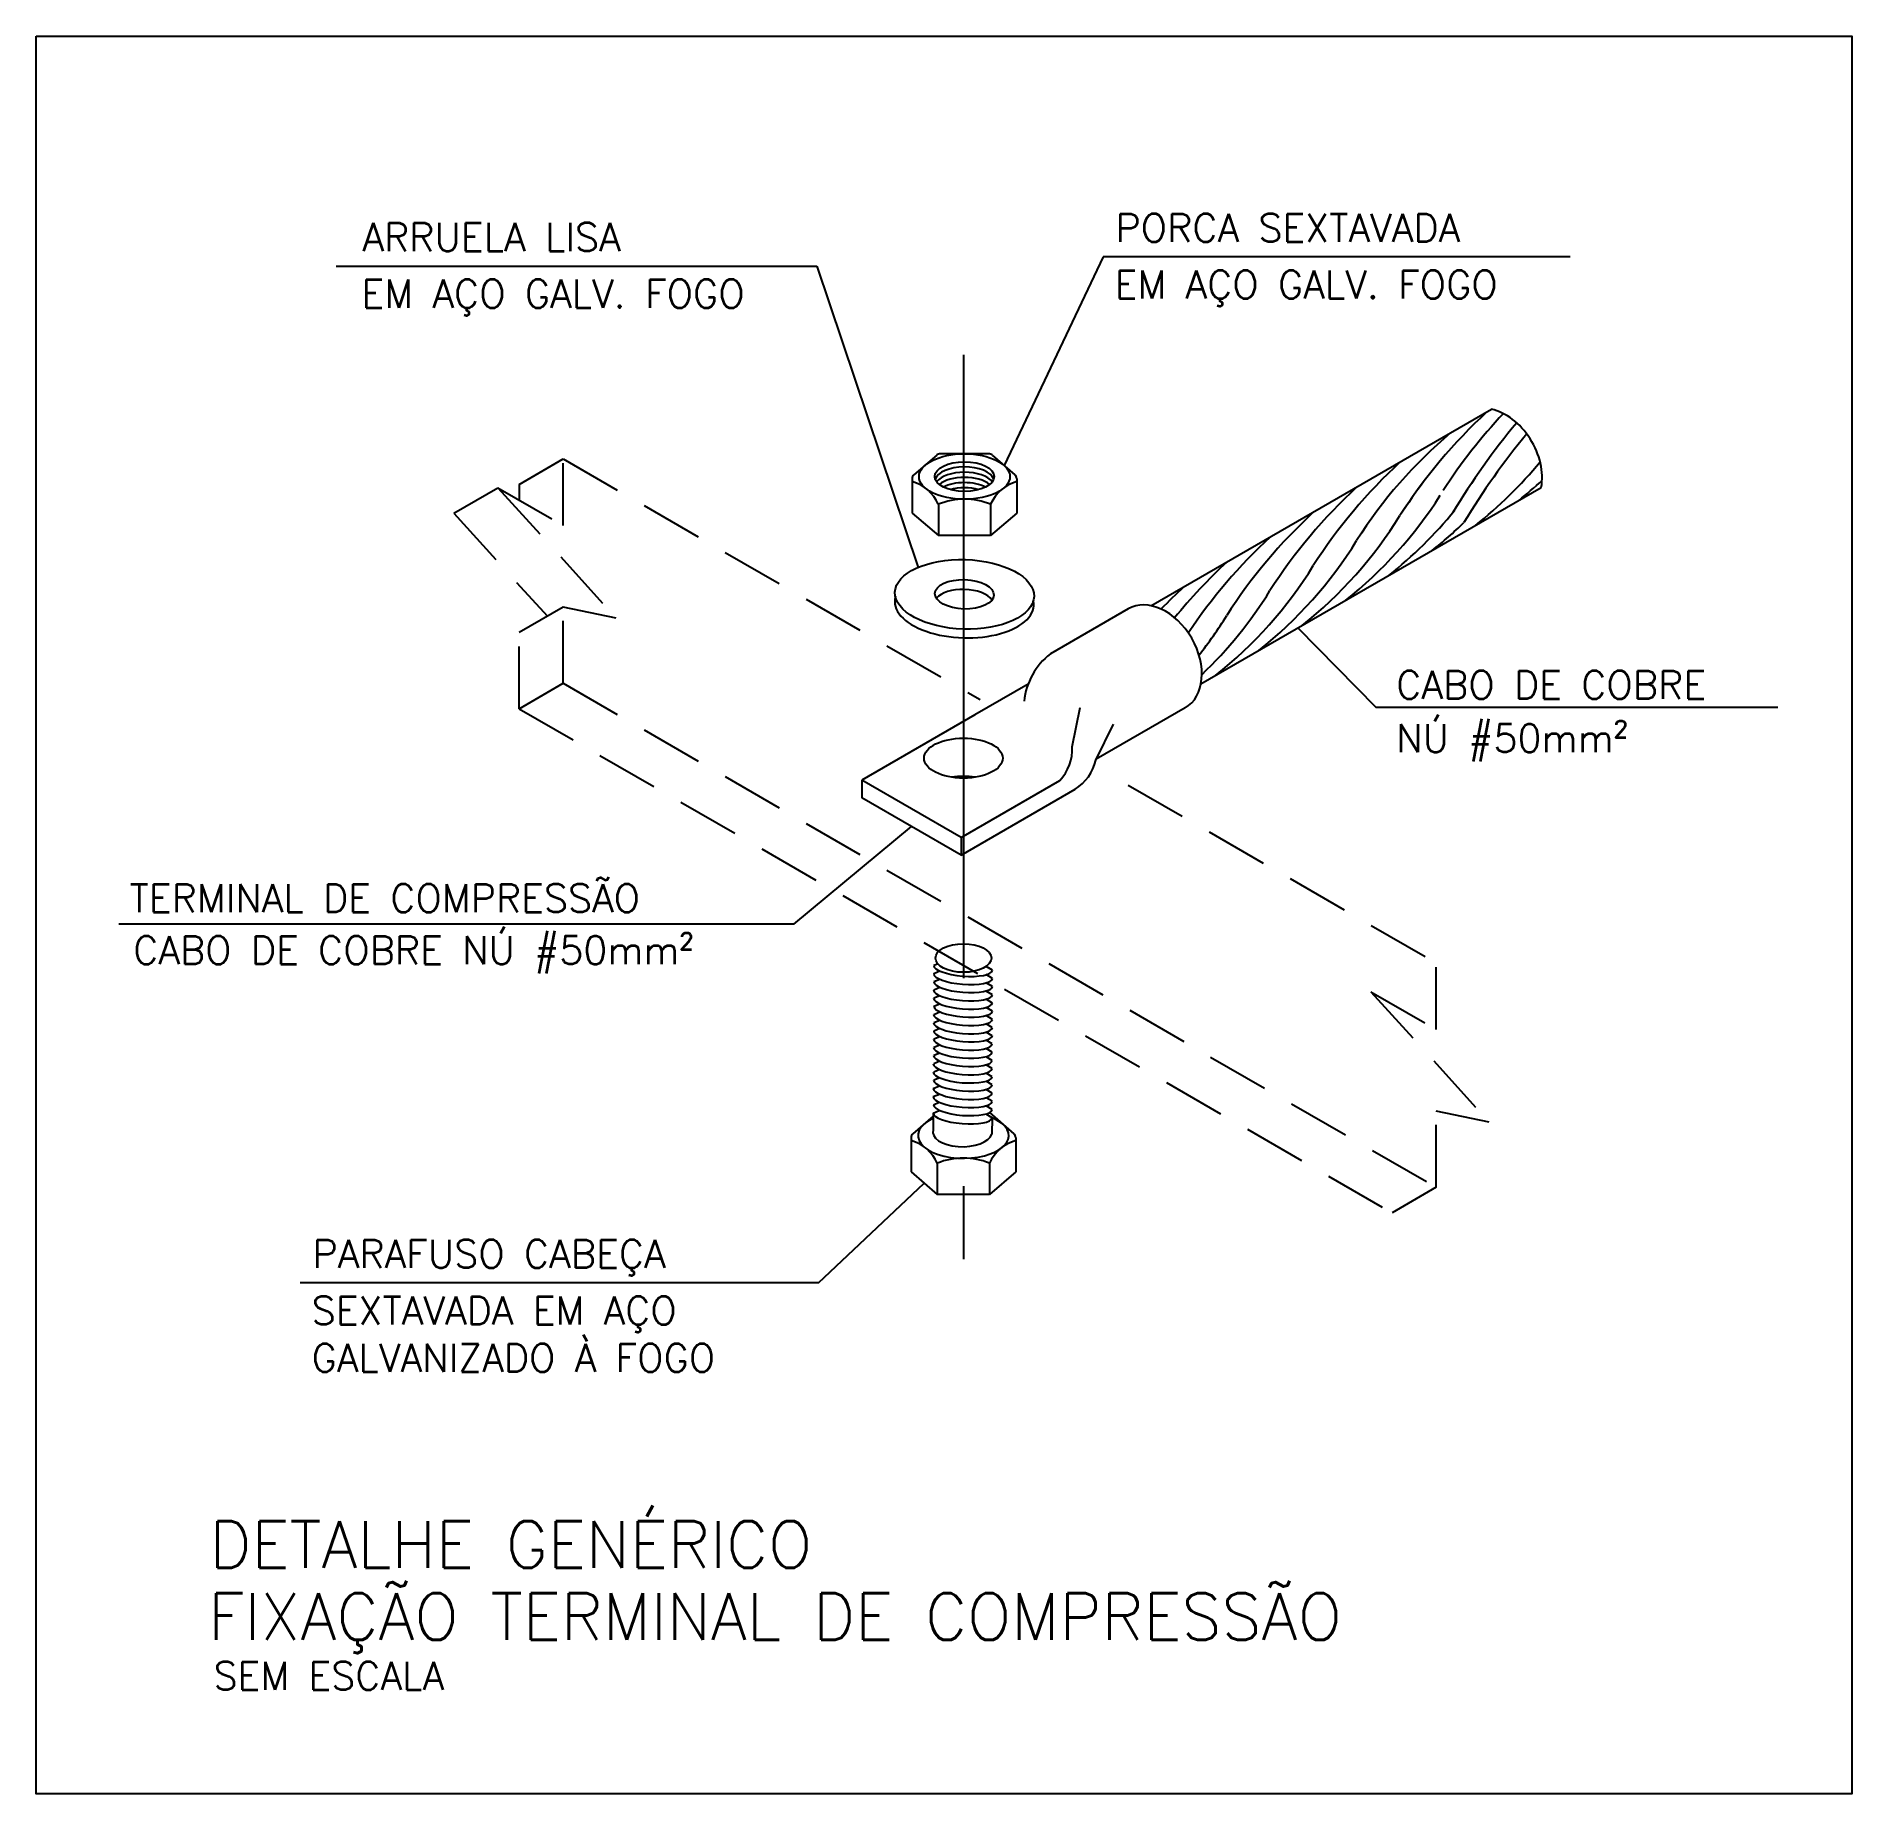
# Model space of a CAD drawing. Extents: x 0 to 11638, y -6007 to 0.
# Drawn here: x 11628.58 to 11635.86, y -5577.03 to -5569.98 of the extents above; entities that cross this region are included whole.
import ezdxf

# ---------------------------------------------------------------- set-up
doc = ezdxf.new("R2010")
doc.units = 0
for name, pattern in [('CONTINUO', [0]), ('DASHDOT', [1, 0.5, -0.25, 0, -0.25]), ('HIDDEN', [0.375, 0.25, -0.125])]:
    doc.linetypes.add(name, pattern=pattern)
for name, color, linetype in [('ELE-FIAÇÃO1', 7, 'CONTINUOUS'), ('ELE-LINHA FINA', 9, 'CONTINUOUS'), ('ELE-MALHA TERRA', 160, 'CONTINUOUS'), ('ELE-TERMINAL COMPRESSÃO', 220, 'CONTINUOUS'), ('ELE-TEXTOS', 7, 'CONTINUOUS'), ('EST-VIGAS COBERTURA EXISTENTE', 251, 'HIDDEN')]:
    doc.layers.add(name, color=color, linetype=linetype)
doc.styles.add('ROMANS', font='romans.shx', dxfattribs={"height": 0.3})

msp = doc.modelspace()

# ---------------------------------------------------------------- texts
at = {"layer": 'ELE-TEXTOS', "style": 'ROMANS'}
for s, height, p in [('PORCA SEXTAVADA', 0.112475, (11632.9078, -5570.8048)), ('ARRUELA LISA', 0.112475, (11629.8856, -5570.8411)), ('EM AÇO GALV. FOGO', 0.112475, (11629.8822, -5571.0684)), ('EM AÇO GALV. FOGO', 0.112475, (11632.9043, -5571.0321)), ('CABO DE COBRE', 0.112484, (11634.0342, -5572.6376)), ('NÚ #50mm²', 0.11248, (11634.0342, -5572.852)), ('TERMINAL DE COMPRESSÃO', 0.112475, (11628.9515, -5573.4945)), ('CABO DE COBRE NÚ #50mm²', 0.112417, (11628.9658, -5573.703)), ('PARAFUSO CABEÇA', 0.112475, (11629.6856, -5574.9209)), ('SEXTAVADA EM AÇO ', 0.112475, (11629.6821, -5575.1483)), ('GALVANIZADO À FOGO', 0.112475, (11629.6821, -5575.3381)), ('DETALHE GENÉRICO', 0.1875, (11629.272, -5576.1248, 162.6975)), ('FIXAÇÃO TERMINAL DE COMPRESSÃO', 0.1875, (11629.2676, -5576.414, 162.6975)), ('SEM ESCALA', 0.1125, (11629.2883, -5576.614, 162.6975))]:
    msp.add_text(s, height=height, dxfattribs=at).set_placement(p)

# ---------------------------------------------------------------- linework, layer by layer
at = {"layer": 'ELE-FIAÇÃO1', "linetype": 'CONTINUO'}
for p, q in [((11629.7801, -5570.9012), (11631.7099, -5570.9012)), ((11631.7099, -5570.9012), (11632.1157, -5572.1106)), ((11632.8591, -5570.8649), (11632.4617, -5571.7019)), ((11634.7321, -5570.8649), (11632.8591, -5570.8649)), ((11633.6402, -5572.3532), (11633.9524, -5572.6709)), ((11633.9524, -5572.6709), (11635.5663, -5572.6709)), ((11631.6172, -5573.5417), (11632.0894, -5573.1497)), ((11631.6172, -5573.5417), (11628.9088, -5573.5417)), ((11631.7162, -5574.981), (11632.1404, -5574.5818)), ((11631.7162, -5574.981), (11629.6369, -5574.981))]:
    msp.add_line(p, q, dxfattribs=at)
msp.add_lwpolyline([(11628.5774, -5569.9795), (11635.8622, -5569.9795), (11635.8622, -5577.031), (11628.5774, -5577.031)], close=True, dxfattribs=at)
at = {"layer": 'ELE-LINHA FINA', "linetype": 'DASHDOT', "ltscale": 5}
for p, q in [((11632.2978, -5571.2582), (11632.2978, -5574.5789)), ((11632.2978, -5574.5936), (11632.2978, -5574.8867))]:
    msp.add_line(p, q, dxfattribs=at)
at = {"layer": 'ELE-LINHA FINA'}
for p, q in [((11632.1911, -5571.6596), (11632.0993, -5571.7391)), ((11632.3991, -5571.6544), (11632.2049, -5571.6544)), ((11632.4128, -5571.6596), (11632.5046, -5571.739)), ((11632.0921, -5571.7549), (11632.0921, -5571.8923)), ((11632.5119, -5571.7549), (11632.5119, -5571.8923)), ((11632.1971, -5571.8571), (11632.1971, -5571.9832)), ((11632.4069, -5571.8571), (11632.4069, -5571.9832)), ((11632.0921, -5571.8923), (11632.1971, -5571.9832)), ((11632.5119, -5571.8923), (11632.4069, -5571.9832)), ((11632.4069, -5571.9832), (11632.1971, -5571.9832)), ((11632.1792, -5573.7066), (11632.1931, -5573.7007)), ((11632.1792, -5573.7395), (11632.2035, -5573.7294)), ((11632.4142, -5573.7269), (11632.3885, -5573.7118)), ((11632.4142, -5573.7598), (11632.3885, -5573.7447)), ((11632.1792, -5573.7725), (11632.2035, -5573.7624)), ((11632.1796, -5573.8054), (11632.2035, -5573.7955)), ((11632.1796, -5573.8383), (11632.2035, -5573.8284)), ((11632.4139, -5573.7925), (11632.3885, -5573.7776)), ((11632.4139, -5573.8255), (11632.3885, -5573.8105)), ((11632.1796, -5573.8712), (11632.2035, -5573.8613)), ((11632.1796, -5573.9041), (11632.2035, -5573.8942)), ((11632.4139, -5573.8584), (11632.3885, -5573.8434)), ((11632.4139, -5573.8913), (11632.3885, -5573.8763)), ((11632.1796, -5573.937), (11632.2035, -5573.9271)), ((11632.1796, -5573.9699), (11632.2035, -5573.96)), ((11632.4139, -5573.9242), (11632.3885, -5573.9092)), ((11632.4137, -5573.9569), (11632.3885, -5573.9421)), ((11632.4137, -5573.9898), (11632.3885, -5573.975)), ((11632.1796, -5574.0028), (11632.2035, -5573.9929)), ((11632.1796, -5574.0357), (11632.2035, -5574.0258)), ((11632.4137, -5574.0227), (11632.3885, -5574.0079)), ((11632.4137, -5574.0556), (11632.3885, -5574.0409)), ((11632.1787, -5574.0683), (11632.2035, -5574.058)), ((11632.1787, -5574.1012), (11632.2035, -5574.0909)), ((11632.1791, -5574.1341), (11632.2035, -5574.124)), ((11632.4137, -5574.0885), (11632.3885, -5574.0738)), ((11632.4134, -5574.1213), (11632.3885, -5574.1066)), ((11632.1769, -5574.2013), (11632.2013, -5574.1911)), ((11632.1791, -5574.167), (11632.2035, -5574.1569)), ((11632.4134, -5574.1542), (11632.3885, -5574.1395)), ((11632.4134, -5574.1871), (11632.3885, -5574.1725)), ((11632.1769, -5574.2342), (11632.2013, -5574.224)), ((11632.1776, -5574.2665), (11632.201, -5574.2568)), ((11632.4134, -5574.22), (11632.3885, -5574.2054)), ((11632.4134, -5574.2529), (11632.3885, -5574.2383)), ((11632.1765, -5574.3127), (11632.0952, -5574.3831)), ((11632.1767, -5574.2998), (11632.1758, -5574.366)), ((11632.1767, -5574.2998), (11632.201, -5574.2897)), ((11632.4132, -5574.2856), (11632.3885, -5574.2711)), ((11632.4132, -5574.3186), (11632.3885, -5574.3041)), ((11632.4025, -5574.2983), (11632.5005, -5574.3831)), ((11632.4132, -5574.3186), (11632.4123, -5574.3848)), ((11632.0879, -5574.399), (11632.0879, -5574.5364)), ((11632.5077, -5574.399), (11632.5077, -5574.5364)), ((11632.0879, -5574.5364), (11632.1929, -5574.6273)), ((11632.1929, -5574.5011), (11632.1929, -5574.6273)), ((11632.4028, -5574.5011), (11632.4028, -5574.6273)), ((11632.5077, -5574.5364), (11632.4028, -5574.6273)), ((11632.4028, -5574.6273), (11632.1929, -5574.6273))]:
    msp.add_line(p, q, dxfattribs=at)
for centre, radius, start, end in [((11632.2049, -5571.6754), 0.021, 90, 130.88457), ((11632.3991, -5571.6754), 0.021, 49.11647, 90), ((11632.1131, -5571.7549), 0.021, 130.88457, 180), ((11632.0487, -5571.9225), 0.1621, 23.81075, 74.50098), ((11632.5556, -5571.9229), 0.1626, 105.58178, 156.10648), ((11632.4909, -5571.7549), 0.021, 0, 49.11647), ((11632.302, -5572.1167), 0.28, 67.99693, 112.0248), ((11632.1089, -5574.399), 0.021, 130.88457, 180), ((11632.0446, -5574.5666), 0.1621, 23.81075, 74.50098), ((11632.5514, -5574.567), 0.1626, 105.58178, 156.10648), ((11632.4868, -5574.399), 0.021, 0, 49.11647), ((11632.2978, -5574.7608), 0.28, 67.99693, 112.0248)]:
    msp.add_arc(centre, radius, start, end, dxfattribs=at)
for centre, major_axis, ratio in [((11632.302, -5571.7462), (0.1823, 0), 0.500279), ((11632.302, -5571.7462), (0.1195, 0), 0.500279), ((11632.302, -5572.2187), (-0.279, 0.0084), 0.500279), ((11632.3017, -5572.2184), (-0.1181, 0.0035), 0.500066), ((11632.2978, -5573.6781), (0.1123, 0), 0.509483)]:
    msp.add_ellipse(centre, major_axis=major_axis, ratio=ratio, dxfattribs=at)
for centre, major_axis, ratio, start_param, end_param in [((11632.302, -5571.7672), (-0.1195, 0), 0.500279, 3.326503, 6.11432), ((11632.302, -5571.7882), (-0.1195, 0), 0.500279, 3.506382, 5.920313), ((11632.302, -5571.8092), (-0.1195, 0), 0.500279, 3.700158, 5.722894), ((11632.302, -5571.8302), (0.1195, 0), 0.500279, 0.785292, 2.36675), ((11632.302, -5571.8512), (0.1195, 0), 0.500279, 1.074262, 2.069382), ((11632.3009, -5572.2536), (-0.279, 0.0084), 0.500279, -0.124623, 3.268555), ((11632.3005, -5572.2578), (-0.1181, 0.0035), 0.500066, 3.48811, 5.938796), ((11632.2963, -5573.717), (-0.1179, 0.0099), 0.281547, 0.017275, 3.141593), ((11632.2963, -5573.7499), (-0.1179, 0.0099), 0.281547, 0.017275, 3.141593), ((11632.296, -5573.8155), (-0.1179, 0.0099), 0.281547, 0.017275, 3.141593), ((11632.2969, -5573.7822), (-0.1179, 0.0099), 0.281547, 0.017275, 3.141593), ((11632.296, -5573.8484), (-0.1179, 0.0099), 0.281547, 0.017275, 3.141593), ((11632.296, -5573.9142), (-0.1179, 0.0099), 0.281547, 0.017275, 3.141593), ((11632.2969, -5573.8809), (-0.1179, 0.0099), 0.281547, 0.017275, 3.141593), ((11632.296, -5573.9471), (-0.1179, 0.0099), 0.281547, 0.017275, 3.141593), ((11632.2966, -5573.9795), (-0.1179, 0.0099), 0.281547, 0.017275, 3.141593), ((11632.2958, -5574.0128), (-0.1179, 0.0099), 0.281547, 0.017275, 3.141593), ((11632.2958, -5574.0457), (-0.1179, 0.0099), 0.281547, 0.017275, 3.141593), ((11632.2949, -5574.1119), (-0.1179, 0.0099), 0.281547, 0.017275, 3.141593), ((11632.2958, -5574.0786), (-0.1179, 0.0099), 0.281547, 0.017275, 3.141593), ((11632.2949, -5574.1448), (-0.1179, 0.0099), 0.281547, 0.017275, 3.141593), ((11632.2958, -5574.1773), (-0.1179, 0.0099), 0.281547, 0.017275, 3.141593), ((11632.2949, -5574.2106), (-0.1179, 0.0099), 0.281547, 0.017275, 3.141593), ((11632.2949, -5574.2435), (-0.1179, 0.0099), 0.281547, 0.017275, 3.141593), ((11632.2955, -5574.2759), (-0.1179, 0.0099), 0.281547, 0.017275, 3.141593), ((11632.2978, -5574.3903), (0.1823, 0), 0.500279, 2.299974, 7.168846), ((11632.2946, -5574.3092), (-0.1179, 0.0099), 0.281547, 0.017275, 3.141593), ((11632.2938, -5574.3754), (-0.1193, 0), 0.500279, -0.141342, 2.9892)]:
    msp.add_ellipse(centre, major_axis=major_axis, ratio=ratio, start_param=start_param, end_param=end_param, dxfattribs=at)
at = {"layer": 'ELE-MALHA TERRA'}
for p, q in [((11633.05, -5572.2652), (11634.4167, -5571.4762)), ((11633.2505, -5572.5782), (11634.6163, -5571.7897))]:
    msp.add_line(p, q, dxfattribs=at)
for centre, radius, start, end in [((11635.8459, -5573.0557), 2.1347, 132.69582, 147.30418), ((11636.0198, -5572.9553), 2.1347, 136.75063, 147.30418), ((11635.4726, -5573.0158), 1.8911, 130.18181, 147.61501), ((11636.7609, -5573.3962), 2.9176, 140.24346, 148.92572), ((11636.805, -5573.4364), 2.9176, 140.35337, 148.92572), ((11635.4982, -5573.2564), 2.1347, 132.69582, 147.30418), ((11633.2817, -5570.5943), 1.7214, 308.48026, 320.60303), ((11635.3244, -5573.3568), 2.1347, 132.69582, 147.30418), ((11635.8459, -5573.0557), 2.1347, 142.74377, 147.30418), ((11633.4555, -5570.4939), 1.7214, 308.48026, 312.55126), ((11632.7602, -5570.8954), 1.7214, 308.48026, 327.46734), ((11635.1506, -5573.4571), 2.1347, 132.69582, 147.30418), ((11632.5863, -5570.9957), 1.7214, 308.48026, 328.21026), ((11632.934, -5570.795), 1.7214, 308.48026, 320.82659), ((11633.1078, -5570.6947), 1.7214, 308.48026, 314.11543), ((11634.9767, -5573.5575), 2.1347, 132.69582, 146.34072), ((11632.4125, -5571.0961), 1.7214, 308.48026, 328.21026), ((11634.8029, -5573.6579), 2.1347, 132.69582, 140.94393), ((11632.2387, -5571.1965), 1.7214, 308.48026, 328.21026), ((11634.629, -5573.7582), 2.1347, 132.69582, 136.07789), ((11632.0648, -5571.2968), 1.7214, 313.70706, 328.21026), ((11631.891, -5571.3972), 1.7214, 321.74922, 328.21026)]:
    msp.add_arc(centre, radius, start, end, dxfattribs=at)
msp.add_ellipse((11634.4384, -5571.6875), major_axis=(-0.1147, 0.1986), ratio=0.708671, start_param=3.827448, end_param=5.718916, dxfattribs=at)
at = {"layer": 'ELE-TERMINAL COMPRESSÃO'}
for p, q in [((11632.9583, -5572.2771), (11632.6466, -5572.4571)), ((11632.5575, -5572.5789), (11632.3439, -5572.7023)), ((11632.3439, -5572.7023), (11631.8903, -5572.9641)), ((11632.7346, -5572.8303), (11632.7659, -5572.6726)), ((11632.8292, -5572.8834), (11632.9005, -5572.7392)), ((11633.1876, -5572.6744), (11632.8307, -5572.8805)), ((11632.2884, -5573.1939), (11631.8903, -5572.9641)), ((11631.8903, -5572.9641), (11631.8903, -5573.0348)), ((11632.2884, -5573.1939), (11632.6844, -5572.9653)), ((11632.2884, -5573.2646), (11632.7456, -5573.0006)), ((11632.2884, -5573.2646), (11631.8903, -5573.0348)), ((11632.2884, -5573.1939), (11632.2884, -5573.2646))]:
    msp.add_line(p, q, dxfattribs=at)
for centre, radius, start, end in [((11632.8205, -5572.6778), 0.281, 128.24164, 173.83282), ((11632.5469, -5572.8373), 0.1878, 317.03702, 2.12723), ((11632.6462, -5572.8413), 0.1878, 301.95655, 347.04675)]:
    msp.add_arc(centre, radius, start, end, dxfattribs=at)
for centre, major_axis, ratio, start_param, end_param in [((11633.073, -5572.4758), (-0.1147, 0.1986), 0.708671, 3.141593, 6.283185), ((11632.2978, -5573.0294), (0.1578, 0), 0.509483, 1.269997, 1.876982)]:
    msp.add_ellipse(centre, major_axis=major_axis, ratio=ratio, start_param=start_param, end_param=end_param, dxfattribs=at)
msp.add_ellipse((11632.2978, -5572.8759), major_axis=(0.1578, 0), ratio=0.509483, dxfattribs=at)
at = {"layer": 'EST-VIGAS COBERTURA EXISTENTE'}
for p, q in [((11630.5146, -5571.7774), (11630.6918, -5571.6751)), ((11630.6918, -5571.6751), (11632.3649, -5572.6411)), ((11630.6918, -5571.9421), (11630.6918, -5571.6751)), ((11630.2527, -5571.8932), (11630.4299, -5571.7909)), ((11630.4299, -5571.7909), (11630.9047, -5572.3137)), ((11630.4299, -5571.7909), (11630.6918, -5571.9421)), ((11630.5146, -5571.7774), (11630.5146, -5571.8398)), ((11630.2527, -5571.8932), (11630.6282, -5572.3066)), ((11630.6918, -5572.2699), (11630.5146, -5572.3722)), ((11630.6918, -5572.5752), (11630.6918, -5572.2699)), ((11630.9047, -5572.3137), (11630.6918, -5572.2699)), ((11630.5146, -5572.6775), (11630.5146, -5572.3722)), ((11630.5146, -5572.6775), (11630.6918, -5572.5752)), ((11630.6918, -5572.5752), (11634.1949, -5574.5978)), ((11630.5146, -5572.6775), (11634.0177, -5574.7001)), ((11632.9593, -5572.9843), (11634.1949, -5573.6977)), ((11634.1949, -5573.9646), (11634.1949, -5573.6977)), ((11633.933, -5573.8134), (11634.4078, -5574.3362)), ((11633.933, -5573.8134), (11634.1949, -5573.9646)), ((11634.1949, -5574.5978), (11634.1949, -5574.2924)), ((11634.4078, -5574.3362), (11634.1949, -5574.2924)), ((11634.1949, -5574.5978), (11634.0177, -5574.7001))]:
    msp.add_line(p, q, dxfattribs=at)

msp.set_redraw_order([(e.dxf.handle, doc.entitydb.next_handle()) for e in msp.query("TEXT MTEXT ATTDEF DIMENSION ARC_DIMENSION")])  # texts and dimensions are drawn at this point

doc.saveas('drawing.dxf')
